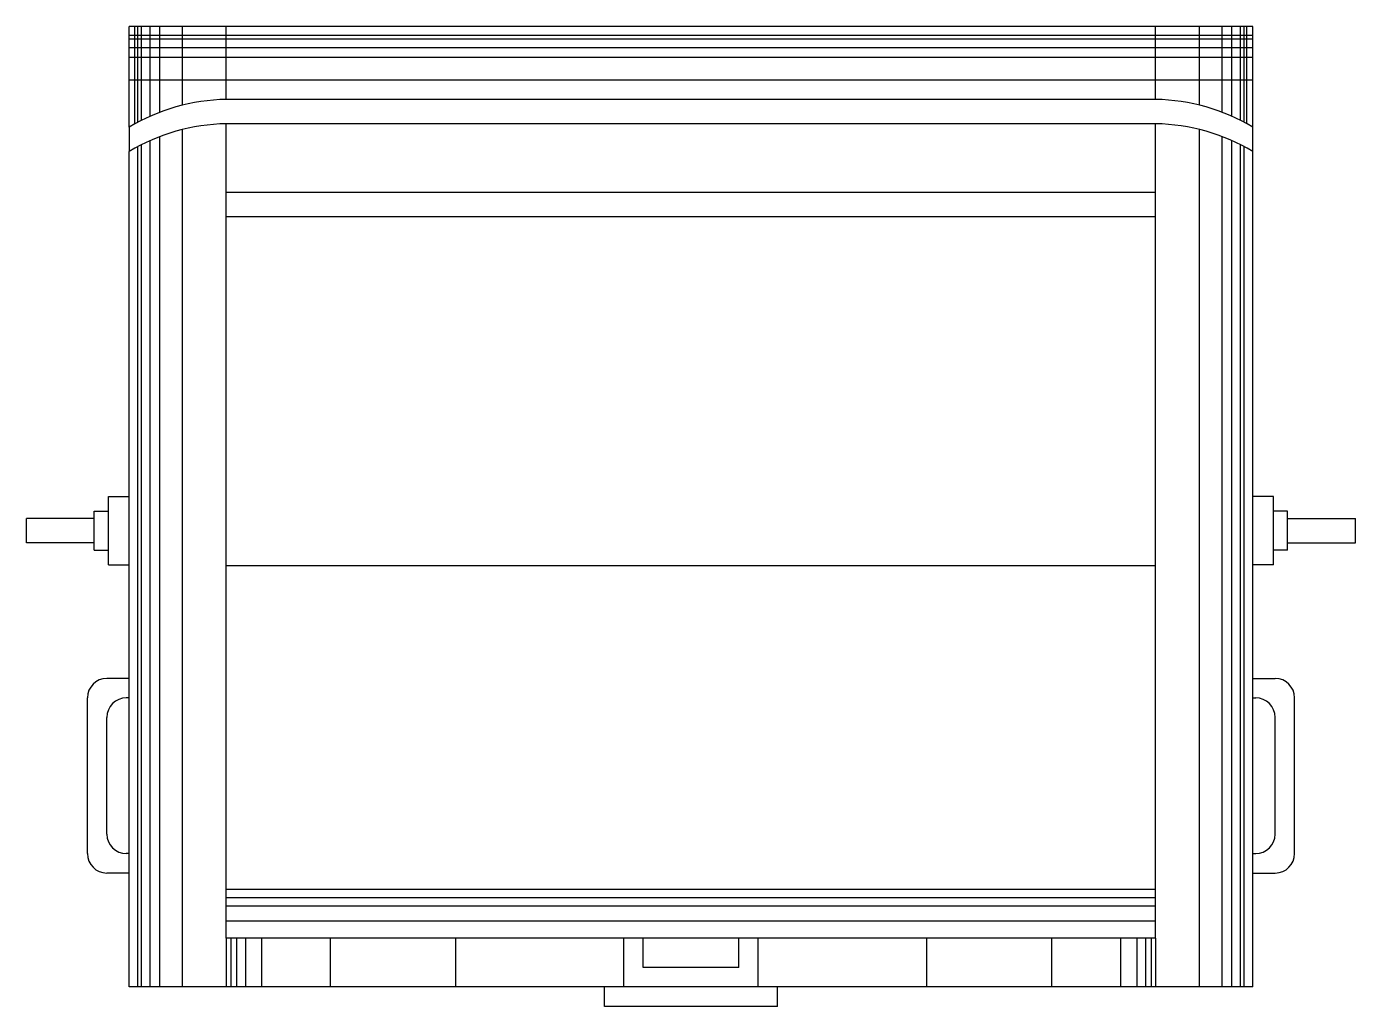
# Model space of a CAD drawing. Header units: millimetres. Extents: x 1077.9 to 1156.3, y 218.3 to 239.8.
# Drawn here: x 1095.049 to 1096.415, y 236.658 to 237.665 of the extents above; entities that cross this region are included whole.
import ezdxf

# ---------------------------------------------------------------- set-up
doc = ezdxf.new("R2010")
doc.units = ezdxf.units.MM

msp = doc.modelspace()

# ---------------------------------------------------------------- linework, layer by layer
for p, q in [((1096.3098, 237.6651), (1095.1544, 237.6651)), ((1095.1544, 237.5619), (1095.1544, 237.6651)), ((1095.1544, 237.6564), (1096.3098, 237.6564)), ((1095.1603, 237.5653), (1095.1603, 237.6651)), ((1095.1632, 237.5668), (1095.1632, 237.6651)), ((1095.167, 237.5688), (1095.167, 237.6651)), ((1095.1759, 237.573), (1095.1759, 237.6651)), ((1095.1859, 237.5771), (1095.1859, 237.6651)), ((1095.2092, 237.5844), (1095.2092, 237.6651)), ((1095.2542, 237.5903), (1095.2542, 237.6651)), ((1096.21, 237.5903), (1096.21, 237.6651)), ((1096.2551, 237.5844), (1096.2551, 237.6651)), ((1096.2784, 237.5771), (1096.2784, 237.6651)), ((1096.2883, 237.573), (1096.2883, 237.6651)), ((1096.2973, 237.5688), (1096.2973, 237.6651)), ((1096.3011, 237.5668), (1096.3011, 237.6651)), ((1096.3039, 237.5653), (1096.3039, 237.6651)), ((1096.3098, 236.6781), (1096.3098, 237.6651)), ((1095.1544, 237.6526), (1096.3098, 237.6526)), ((1095.1544, 237.6436), (1096.3098, 237.6436)), ((1095.1544, 237.6337), (1096.3098, 237.6337)), ((1095.1544, 237.6104), (1096.3098, 237.6104)), ((1095.1544, 237.5619), (1095.1544, 237.5369)), ((1095.2092, 236.6781), (1095.2092, 237.5594)), ((1095.2542, 237.4946), (1095.2542, 237.5653)), ((1096.21, 237.4946), (1096.21, 237.5653)), ((1096.2551, 236.6781), (1096.2551, 237.5594)), ((1095.1759, 236.6781), (1095.1759, 237.548)), ((1095.1859, 236.6781), (1095.1859, 237.5521)), ((1096.2784, 236.6781), (1096.2784, 237.5521)), ((1096.2883, 236.6781), (1096.2883, 237.548)), ((1095.1544, 236.6781), (1095.1544, 237.5369)), ((1095.1632, 236.6781), (1095.1632, 237.5418)), ((1095.167, 236.6781), (1095.167, 237.5438)), ((1096.2973, 236.6781), (1096.2973, 237.5438)), ((1096.3011, 236.6781), (1096.3011, 237.5418)), ((1095.1544, 236.9952), (1095.1314, 236.9952)), ((1096.3098, 236.9952), (1096.3329, 236.9952)), ((1095.1114, 236.8152), (1095.1114, 236.9752)), ((1095.1544, 236.9752), (1095.1514, 236.9752)), ((1096.3098, 236.9752), (1096.3129, 236.9752)), ((1096.3529, 236.8152), (1096.3529, 236.9752)), ((1095.1314, 236.8352), (1095.1314, 236.9552)), ((1096.3329, 236.8352), (1096.3329, 236.9552)), ((1095.1544, 236.8152), (1095.1514, 236.8152)), ((1096.3098, 236.8152), (1096.3129, 236.8152)), ((1095.1544, 236.7952), (1095.1314, 236.7952)), ((1096.3098, 236.7952), (1096.3329, 236.7952)), ((1096.21, 236.7781), (1095.2542, 236.7781)), ((1096.21, 236.7698), (1095.2542, 236.7698)), ((1096.21, 236.761), (1095.2542, 236.761)), ((1096.21, 236.7458), (1095.2542, 236.7458)), ((1095.2542, 236.7281), (1095.2542, 236.6781)), ((1095.2588, 236.7281), (1095.2588, 236.6781)), ((1095.2646, 236.7281), (1095.2646, 236.6781)), ((1095.2738, 236.7281), (1095.2738, 236.6781)), ((1095.2905, 236.7281), (1095.2905, 236.6781)), ((1095.3612, 236.7281), (1095.3612, 236.6781)), ((1095.4901, 236.7281), (1095.4901, 236.6781)), ((1095.663, 236.6781), (1095.663, 236.7281)), ((1095.683, 236.6981), (1095.683, 236.7281)), ((1095.7812, 236.6981), (1095.7812, 236.7281)), ((1095.8012, 236.6781), (1095.8012, 236.7281)), ((1095.9742, 236.7281), (1095.9742, 236.6781)), ((1096.103, 236.7281), (1096.103, 236.6781)), ((1096.1738, 236.7281), (1096.1738, 236.6781)), ((1096.1905, 236.7281), (1096.1905, 236.6781)), ((1096.1997, 236.7281), (1096.1997, 236.6781)), ((1096.2054, 236.7281), (1096.2054, 236.6781)), ((1096.21, 236.7281), (1096.21, 236.6781)), ((1095.7812, 236.6981), (1095.683, 236.6981)), ((1096.3098, 236.6781), (1095.1544, 236.6781)), ((1095.6431, 236.6581), (1095.6431, 236.6781)), ((1095.8211, 236.6581), (1095.8211, 236.6781)), ((1095.8211, 236.6581), (1095.6431, 236.6581))]:
    msp.add_line(p, q)
at = {"color": 1}
for p, q in [((1096.21, 237.5903), (1095.2542, 237.5903)), ((1096.21, 237.5653), (1095.2542, 237.5653)), ((1095.2542, 236.7281), (1095.2542, 237.4946)), ((1096.21, 237.4946), (1095.2542, 237.4946)), ((1096.21, 236.7281), (1096.21, 237.4946)), ((1096.21, 237.4696), (1095.2542, 237.4696)), ((1095.2542, 237.1114), (1096.21, 237.1114)), ((1096.21, 236.7281), (1095.2542, 236.7281))]:
    msp.add_line(p, q, dxfattribs=at)
at = {"color": 0}
for p, q in [((1095.1332, 237.1121), (1095.1332, 237.1821)), ((1095.1332, 237.1821), (1095.1544, 237.1821)), ((1095.1544, 237.1121), (1095.1544, 237.1821)), ((1096.3311, 237.1821), (1096.3098, 237.1821)), ((1096.3098, 237.1121), (1096.3098, 237.1821)), ((1096.3311, 237.1121), (1096.3311, 237.1821)), ((1095.1185, 237.1271), (1095.1185, 237.1671)), ((1095.1185, 237.1671), (1095.1332, 237.1671)), ((1096.3457, 237.1671), (1096.3311, 237.1671)), ((1096.3457, 237.1271), (1096.3457, 237.1671)), ((1095.1185, 237.1596), (1095.0488, 237.1596)), ((1095.0488, 237.1346), (1095.0488, 237.1596)), ((1096.3457, 237.1596), (1096.4154, 237.1596)), ((1096.4154, 237.1346), (1096.4154, 237.1596)), ((1095.1185, 237.1346), (1095.0488, 237.1346)), ((1096.3457, 237.1346), (1096.4154, 237.1346)), ((1095.1185, 237.1271), (1095.1332, 237.1271)), ((1096.3457, 237.1271), (1096.3311, 237.1271)), ((1095.1332, 237.1121), (1095.1544, 237.1121)), ((1096.3311, 237.1121), (1096.3098, 237.1121))]:
    msp.add_line(p, q, dxfattribs=at)
at = {"color": 1}
for centre, start, end in [((1095.2583, 237.3863), 91.1481, 120.6073), ((1096.206, 237.3863), 59.3927, 88.8519), ((1095.2583, 237.3613), 91.1481, 120.6073), ((1096.206, 237.3613), 59.3927, 88.8519)]:
    msp.add_arc(centre, 0.204, start, end, dxfattribs=at)
for centre, start, end in [((1095.1314, 236.9752), 90, 180), ((1096.3329, 236.9752), 0, 90), ((1095.1514, 236.9552), 90, 180), ((1096.3129, 236.9552), 0, 90), ((1095.1514, 236.8352), 180, 270), ((1096.3129, 236.8352), 270, 0), ((1095.1314, 236.8152), 180, 270), ((1096.3329, 236.8152), 270, 0)]:
    msp.add_arc(centre, 0.02, start, end)

doc.saveas('drawing.dxf')
